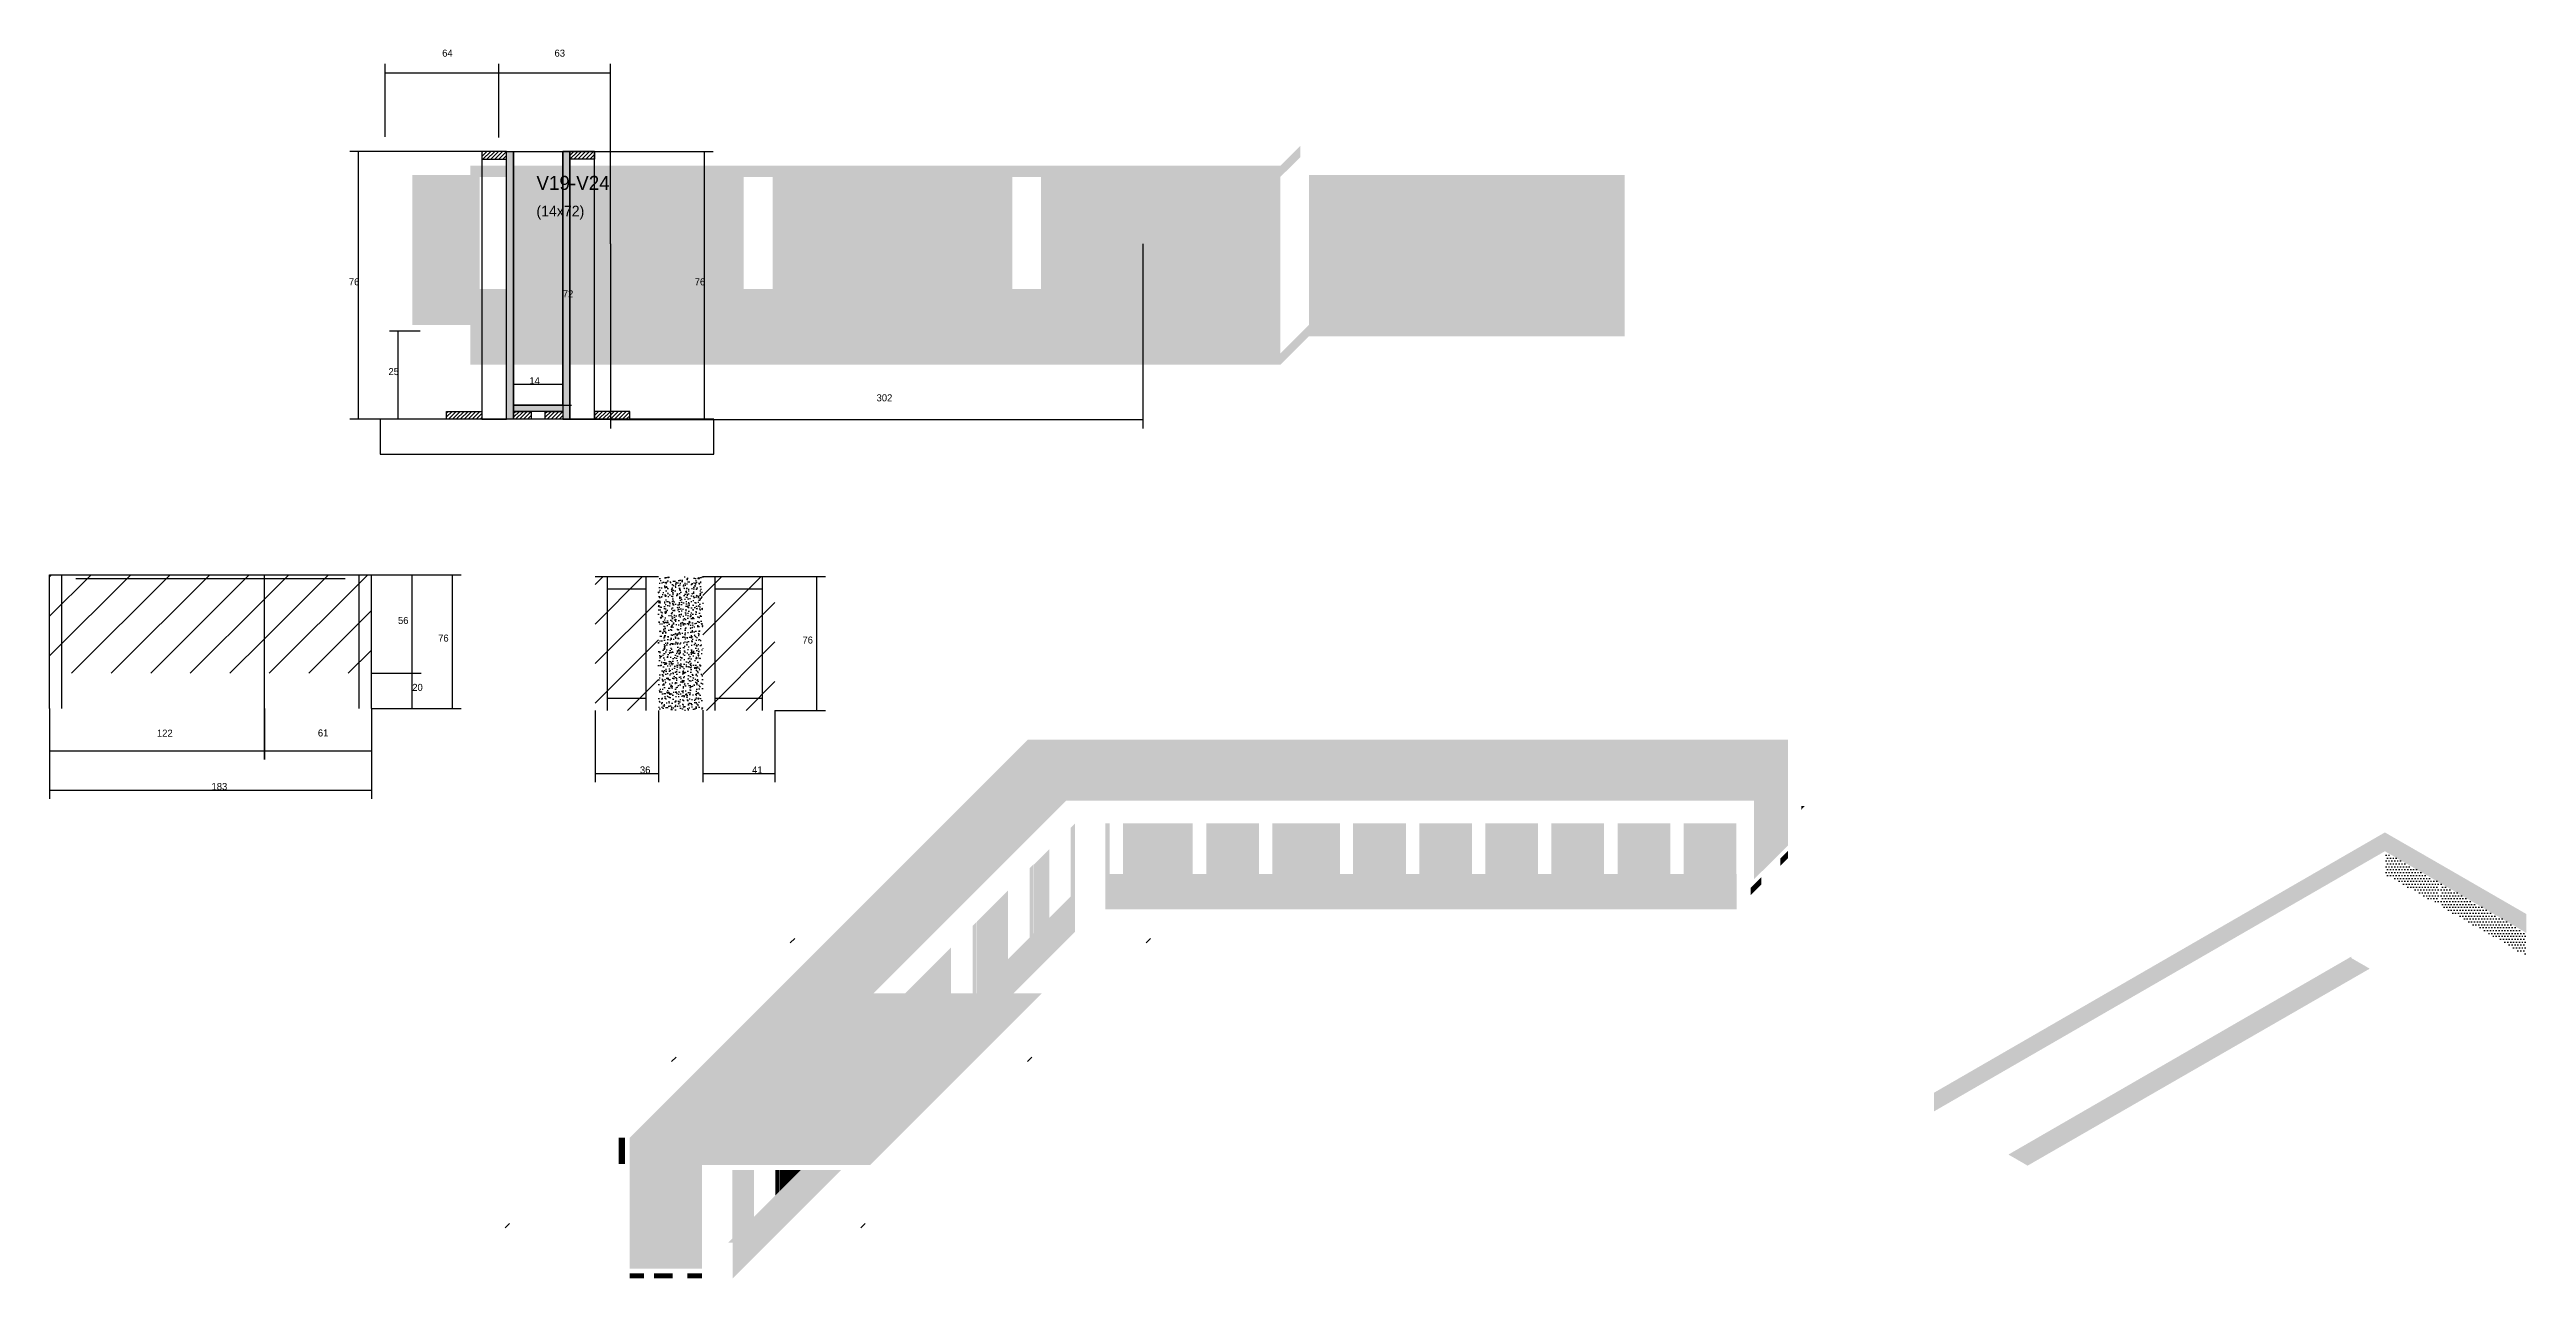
# Model space of a CAD drawing. Header units: metres. Extents: x -65046 to 21926, y -45195 to 1016.
# Drawn here: x 10924 to 12330, y -38013 to -37315 of the extents above; entities that cross this region are included whole.
import ezdxf

# ---------------------------------------------------------------- set-up
doc = ezdxf.new("R2010")
doc.units = ezdxf.units.M
for name, color, linetype in [('CONCRETO', 251, 'Continuous'), ('COTA', 241, 'Continuous'), ('Hachura', 253, 'Continuous'), ('Madeira', 126, 'Continuous'), ('Painéis', 200, 'Continuous'), ('SARR_2.2x7', 40, 'Continuous'), ('Texto Seção', 7, 'Continuous')]:
    doc.layers.add(name, color=color, linetype=linetype)
pattern_1 = [(45, (0, 0), (-230.1842, 230.1842), [])]

msp = doc.modelspace()

# ---------------------------------------------------------------- texts
at = {"layer": 'COTA'}
for s, p in [('64', (11146.5, -37319.3)), ('63', (11210.3, -37319.3)), ('76', (11093.5, -37449.2)), ('76', (11289.9, -37449.2)), ('72', (11215, -37456)), ('25', (11116, -37500.2)), ('14', (11196, -37505.4)), ('302', (11393.2, -37515.1)), ('56', (11121.4, -37641.6)), ('76', (11144.2, -37651.6)), ('76', (11351.1, -37652.7)), ('20', (11129.5, -37679.6)), ('122', (10984.5, -37705.6)), ('61', (11075.9, -37705.5)), ('36', (11258.8, -37726.5)), ('41', (11322.5, -37726.5)), ('183', (11015.5, -37735.9))]:
    msp.add_text(s, height=4, dxfattribs=at).set_placement(p)
at = {"layer": 'Texto Seção'}
for s, height, p in [('V19-V24', 8, (11200, -37395)), ('(14x72)', 6, (11200, -37410))]:
    msp.add_text(s, height=height, dxfattribs=at).set_placement(p)

# ---------------------------------------------------------------- hatches: boundary and pattern name
at = {"layer": 'COTA'}
h = msp.add_hatch(dxfattribs=at)
h.set_pattern_fill('AR-CONC', scale=0.03)
h.paths.add_polyline_path([(11294.6, -37614.7), (11269.3, -37614.7), (11269.3, -37690.7), (11294.6, -37690.7)])
at = {"layer": 'Hachura'}
h = msp.add_hatch(dxfattribs=at)
h.set_pattern_fill('ANSI31', scale=0.5)
h.paths.add_polyline_path([(11169, -37373.2), (11169, -37377.6), (11169, -37377.6), (11183, -37377.6), (11183, -37377.6), (11183, -37373.2), (11183, -37373.2), (11169, -37373.2)])
h = msp.add_hatch(color=8, dxfattribs=at)
h.dxf.hatch_style = 1
h.paths.add_polyline_path([(11183, -37373.2), (11187, -37373.2), (11187, -37373.2), (11187, -37525.2), (11187, -37525.2), (11183, -37525.2), (11183, -37525.2), (11183, -37373.2)])
h = msp.add_hatch(color=8, dxfattribs=at)
h.dxf.hatch_style = 1
h.paths.add_polyline_path([(11219, -37373.2), (11215, -37373.2), (11215, -37373.2), (11215, -37525.2), (11215, -37525.2), (11219, -37525.2), (11219, -37525.2), (11219, -37373.2)])
h = msp.add_hatch(dxfattribs=at)
h.set_pattern_fill('ANSI31', scale=0.5)
h.paths.add_polyline_path([(11233, -37373.2), (11233, -37377.6), (11233, -37377.6), (11219, -37377.6), (11219, -37377.6), (11219, -37373.2), (11219, -37373.2), (11233, -37373.2)])
h = msp.add_hatch(color=8, dxfattribs=at)
h.dxf.hatch_style = 1
h.paths.add_polyline_path([(11633.9, -37376.4), (11633.9, -37370), (11622.5, -37381.3), (11622.5, -37387.6)])
h = msp.add_hatch(color=8, dxfattribs=at)
h.dxf.hatch_style = 1
h.paths.add_polyline_path([(11162.4, -37387.6), (11162.4, -37387.6), (11162.4, -37386.6), (11129.5, -37386.6), (11129.5, -37471.8), (11162.4, -37471.8)])
h = msp.add_hatch(color=8, dxfattribs=at)
h.dxf.hatch_style = 1
h.paths.add_polyline_path([(11162.3, -37451.3), (11167.7, -37451.3), (11167.7, -37451.3), (11167.7, -37387.7), (11167.7, -37387.7), (11162.3, -37387.7), (11162.3, -37387.7), (11162.3, -37451.3)])
h = msp.add_hatch(color=8, dxfattribs=at)
h.dxf.hatch_style = 1
h.paths.add_polyline_path([(11622.5, -37381.3), (11162.4, -37381.3), (11162.4, -37387.6), (11622.5, -37387.6)])
h = msp.add_hatch(color=8, dxfattribs=at)
h.dxf.hatch_style = 1
h.paths.add_polyline_path([(11184, -37451.3), (11312.6, -37451.3), (11312.6, -37451.3), (11312.6, -37387.6), (11312.6, -37387.6), (11184, -37387.6), (11184, -37387.6), (11184, -37451.3)])
h = msp.add_hatch(color=8, dxfattribs=at)
h.dxf.hatch_style = 1
h.paths.add_polyline_path([(11312.5, -37451.3), (11317.8, -37451.3), (11317.8, -37451.3), (11317.8, -37387.7), (11317.8, -37387.7), (11312.5, -37387.7), (11312.5, -37387.7), (11312.5, -37451.3)])
h = msp.add_hatch(color=8, dxfattribs=at)
h.dxf.hatch_style = 1
h.paths.add_polyline_path([(11334.2, -37451.3), (11464.9, -37451.3), (11464.9, -37451.3), (11464.9, -37387.6), (11464.9, -37387.6), (11334.2, -37387.6), (11334.2, -37387.6), (11334.2, -37451.3)])
h = msp.add_hatch(color=8, dxfattribs=at)
h.dxf.hatch_style = 1
h.paths.add_polyline_path([(11464.9, -37451.3), (11470.2, -37451.3), (11470.2, -37451.3), (11470.2, -37387.6), (11470.2, -37387.6), (11464.9, -37387.6), (11464.9, -37387.6), (11464.9, -37451.3)])
h = msp.add_hatch(color=8, dxfattribs=at)
h.dxf.hatch_style = 1
h.paths.add_polyline_path([(11486.5, -37451.3), (11617.2, -37451.3), (11617.2, -37451.3), (11617.2, -37387.6), (11617.2, -37387.6), (11486.5, -37387.6), (11486.5, -37387.6), (11486.5, -37451.3)])
h = msp.add_hatch(color=8, dxfattribs=at)
h.dxf.hatch_style = 1
h.paths.add_polyline_path([(11617.2, -37451.3), (11622.5, -37451.3), (11622.5, -37451.3), (11622.5, -37387.6), (11622.5, -37387.6), (11617.2, -37387.6), (11617.2, -37387.6), (11617.2, -37451.3)])
h = msp.add_hatch(color=8, dxfattribs=at)
h.dxf.hatch_style = 1
h.paths.add_polyline_path([(11638.7, -37386.6), (11638.7, -37478.2), (11818, -37478.2), (11818, -37386.6)])
h = msp.add_hatch(color=8, dxfattribs=at)
h.dxf.hatch_style = 1
h.paths.add_polyline_path([(11622.5, -37451.3), (11162.4, -37451.3), (11162.4, -37487.9), (11162.4, -37494.3), (11622.5, -37494.3)])
h = msp.add_hatch(color=8, dxfattribs=at)
h.dxf.hatch_style = 1
h.paths.add_polyline_path([(11622.5, -37487.9), (11622.5, -37494.3), (11638.7, -37478.2), (11638.7, -37471.8)])
h = msp.add_hatch(dxfattribs=at)
h.set_pattern_fill('ANSI31', scale=0.5)
h.paths.add_polyline_path([(11149, -37525.2), (11149, -37520.8), (11149, -37520.8), (11169, -37520.8), (11169, -37520.8), (11169, -37525.2), (11169, -37525.2), (11149, -37525.2)])
h = msp.add_hatch(color=8, dxfattribs=at)
h.dxf.hatch_style = 1
h.paths.add_polyline_path([(11187, -37520.8), (11187, -37517.2), (11187, -37517.2), (11215, -37517.2), (11215, -37517.2), (11215, -37520.8), (11215, -37520.8), (11187, -37520.8)])
h = msp.add_hatch(dxfattribs=at)
h.set_pattern_fill('ANSI31', scale=0.5)
h.paths.add_polyline_path([(11187, -37525.2), (11187, -37520.8), (11187, -37520.8), (11197, -37520.8), (11197, -37520.8), (11197, -37525.2), (11197, -37525.2), (11187, -37525.2)])
h = msp.add_hatch(dxfattribs=at)
h.set_pattern_fill('ANSI31', scale=0.5)
h.paths.add_polyline_path([(11205, -37525.2), (11205, -37520.8), (11205, -37520.8), (11215, -37520.8), (11215, -37520.8), (11215, -37525.2), (11215, -37525.2), (11205, -37525.2)])
h = msp.add_hatch(dxfattribs=at)
h.set_pattern_fill('ANSI31', scale=0.5)
h.paths.add_polyline_path([(11253, -37525.2), (11253, -37520.8), (11253, -37520.8), (11233, -37520.8), (11233, -37520.8), (11233, -37525.2), (11233, -37525.2), (11253, -37525.2)])
h = msp.add_hatch(dxfattribs=at)
h.set_pattern_fill('ANSI31', scale=5)
h.paths.add_polyline_path([(10923.5, -37669.6), (11045.5, -37669.6), (11045.5, -37613.6), (10923.5, -37613.6)])
h = msp.add_hatch(dxfattribs=at)
h.set_pattern_fill('ANSI31', scale=5)
h.paths.add_polyline_path([(11045.5, -37669.6), (11106.4, -37669.6), (11106.4, -37613.6), (11045.5, -37613.6)])
h = msp.add_hatch(dxfattribs=at)
h.set_pattern_fill('ANSI31', scale=5)
h.paths.add_polyline_path([(11269.3, -37614.7), (11233.4, -37614.7), (11233.4, -37690.7), (11269.3, -37690.7)])
h = msp.add_hatch(dxfattribs=at)
h.set_pattern_fill('ANSI31', scale=5)
h.paths.add_polyline_path([(11335.5, -37614.7), (11294.6, -37614.7), (11294.6, -37690.7), (11335.5, -37690.7)])
h = msp.add_hatch(color=8, dxfattribs=at)
h.dxf.hatch_style = 1
h.paths.add_polyline_path([(11294, -37948.9), (11479, -37763.9), (11479, -37707.4), (11479, -37707.4), (11252.9, -37933.5), (11252.9, -38007.9), (11294, -37966.9)])
h = msp.add_hatch(color=8, dxfattribs=at)
h.dxf.hatch_style = 1
h.paths.add_polyline_path([(11479, -37763.9), (11501, -37741.9), (11891.5, -37741.9), (11891.5, -37767.5), (11910.8, -37767.5), (11910.8, -37707.4), (11479, -37707.4)])
h = msp.add_hatch(color=8, dxfattribs=at)
h.dxf.hatch_style = 1
h.paths.add_polyline_path([(11503.5, -37798.8), (11505.8, -37796.5), (11505.8, -37796.5), (11505.8, -37755), (11505.8, -37755), (11503.5, -37757.4), (11503.5, -37757.4), (11503.5, -37798.8)])
h = msp.add_hatch(color=8, dxfattribs=at)
h.dxf.hatch_style = 1
h.paths.add_polyline_path([(11523.1, -37783.6), (11525.6, -37783.6), (11525.6, -37783.6), (11525.6, -37754.9), (11525.6, -37754.9), (11523.1, -37754.9), (11523.1, -37754.9), (11523.1, -37783.6)])
h = msp.add_hatch(color=8, dxfattribs=at)
h.dxf.hatch_style = 1
h.paths.add_polyline_path([(11533.1, -37783.6), (11570.5, -37783.6), (11570.5, -37783.6), (11570.5, -37754.8), (11570.5, -37754.8), (11533.1, -37754.8), (11533.1, -37754.8), (11533.1, -37783.6)])
h = msp.add_hatch(color=8, dxfattribs=at)
h.dxf.hatch_style = 1
h.paths.add_polyline_path([(11570.4, -37783.6), (11572.8, -37783.6), (11572.8, -37783.6), (11572.8, -37754.9), (11572.8, -37754.9), (11570.4, -37754.9), (11570.4, -37754.9), (11570.4, -37783.6)])
h = msp.add_hatch(color=8, dxfattribs=at)
h.dxf.hatch_style = 1
h.paths.add_polyline_path([(11580.4, -37783.6), (11608, -37783.6), (11608, -37783.6), (11608, -37754.8), (11608, -37754.8), (11580.4, -37754.8), (11580.4, -37754.8), (11580.4, -37783.6)])
h = msp.add_hatch(color=8, dxfattribs=at)
h.dxf.hatch_style = 1
h.paths.add_polyline_path([(11607.9, -37783.6), (11610.4, -37783.6), (11610.4, -37783.6), (11610.4, -37754.9), (11610.4, -37754.9), (11607.9, -37754.9), (11607.9, -37754.9), (11607.9, -37783.6)])
h = msp.add_hatch(color=8, dxfattribs=at)
h.dxf.hatch_style = 1
h.paths.add_polyline_path([(11617.9, -37783.6), (11654, -37783.6), (11654, -37783.6), (11654, -37754.8), (11654, -37754.8), (11617.9, -37754.8), (11617.9, -37754.8), (11617.9, -37783.6)])
h = msp.add_hatch(color=8, dxfattribs=at)
h.dxf.hatch_style = 1
h.paths.add_polyline_path([(11653.9, -37783.6), (11656.3, -37783.6), (11656.3, -37783.6), (11656.3, -37754.9), (11656.3, -37754.9), (11653.9, -37754.9), (11653.9, -37754.9), (11653.9, -37783.6)])
h = msp.add_hatch(color=8, dxfattribs=at)
h.dxf.hatch_style = 1
h.paths.add_polyline_path([(11663.8, -37783.6), (11691.5, -37783.6), (11691.5, -37783.6), (11691.5, -37754.8), (11691.5, -37754.8), (11663.8, -37754.8), (11663.8, -37754.8), (11663.8, -37783.6)])
h = msp.add_hatch(color=8, dxfattribs=at)
h.dxf.hatch_style = 1
h.paths.add_polyline_path([(11691.4, -37783.6), (11693.8, -37783.6), (11693.8, -37783.6), (11693.8, -37754.9), (11693.8, -37754.9), (11691.4, -37754.9), (11691.4, -37754.9), (11691.4, -37783.6)])
h = msp.add_hatch(color=8, dxfattribs=at)
h.dxf.hatch_style = 1
h.paths.add_polyline_path([(11701.4, -37783.6), (11729, -37783.6), (11729, -37783.6), (11729, -37754.8), (11729, -37754.8), (11701.4, -37754.8), (11701.4, -37754.8), (11701.4, -37783.6)])
h = msp.add_hatch(color=8, dxfattribs=at)
h.dxf.hatch_style = 1
h.paths.add_polyline_path([(11728.9, -37783.6), (11731.4, -37783.6), (11731.4, -37783.6), (11731.4, -37754.9), (11731.4, -37754.9), (11728.9, -37754.9), (11728.9, -37754.9), (11728.9, -37783.6)])
h = msp.add_hatch(color=8, dxfattribs=at)
h.dxf.hatch_style = 1
h.paths.add_polyline_path([(11738.9, -37783.6), (11766.6, -37783.6), (11766.6, -37783.6), (11766.6, -37754.8), (11766.6, -37754.8), (11738.9, -37754.8), (11738.9, -37754.8), (11738.9, -37783.6)])
h = msp.add_hatch(color=8, dxfattribs=at)
h.dxf.hatch_style = 1
h.paths.add_polyline_path([(11766.5, -37783.6), (11768.9, -37783.6), (11768.9, -37783.6), (11768.9, -37754.9), (11768.9, -37754.9), (11766.5, -37754.9), (11766.5, -37754.9), (11766.5, -37783.6)])
h = msp.add_hatch(color=8, dxfattribs=at)
h.dxf.hatch_style = 1
h.paths.add_polyline_path([(11776.4, -37783.6), (11804.1, -37783.6), (11804.1, -37783.6), (11804.1, -37754.8), (11804.1, -37754.8), (11776.4, -37754.8), (11776.4, -37754.8), (11776.4, -37783.6)])
h = msp.add_hatch(color=8, dxfattribs=at)
h.dxf.hatch_style = 1
h.paths.add_polyline_path([(11804, -37783.6), (11806.4, -37783.6), (11806.4, -37783.6), (11806.4, -37754.9), (11806.4, -37754.9), (11804, -37754.9), (11804, -37754.9), (11804, -37783.6)])
h = msp.add_hatch(color=8, dxfattribs=at)
h.dxf.hatch_style = 1
h.paths.add_polyline_path([(11814, -37783.6), (11841.6, -37783.6), (11841.6, -37783.6), (11841.6, -37754.8), (11841.6, -37754.8), (11814, -37754.8), (11814, -37754.8), (11814, -37783.6)])
h = msp.add_hatch(color=8, dxfattribs=at)
h.dxf.hatch_style = 1
h.paths.add_polyline_path([(11841.5, -37783.6), (11844, -37783.6), (11844, -37783.6), (11844, -37754.9), (11844, -37754.9), (11841.5, -37754.9), (11841.5, -37754.9), (11841.5, -37783.6)])
h = msp.add_hatch(color=8, dxfattribs=at)
h.dxf.hatch_style = 1
h.paths.add_polyline_path([(11851.5, -37783.6), (11879.2, -37783.6), (11879.2, -37783.6), (11879.2, -37754.8), (11879.2, -37754.8), (11851.5, -37754.8), (11851.5, -37754.8), (11851.5, -37783.6)])
h = msp.add_hatch(color=8, dxfattribs=at)
h.dxf.hatch_style = 1
h.paths.add_polyline_path([(11879.1, -37783.6), (11881.5, -37783.6), (11881.5, -37783.6), (11881.5, -37754.9), (11881.5, -37754.9), (11879.1, -37754.9), (11879.1, -37754.9), (11879.1, -37783.6)])
h = msp.add_hatch(color=8, dxfattribs=at)
h.dxf.hatch_style = 1
h.paths.add_polyline_path([(11920.4, -37744.9), (11918.4, -37744.9), (11918.4, -37747.1)])
h = msp.add_hatch(color=8, dxfattribs=at)
h.dxf.hatch_style = 1
h.paths.add_polyline_path([(11482.6, -37817.2), (11491.3, -37808.6), (11491.3, -37808.6), (11491.3, -37769.6), (11491.3, -37769.6), (11482.6, -37778.3), (11482.6, -37778.3), (11482.6, -37817.2)])
h = msp.add_hatch(color=8, dxfattribs=at)
h.dxf.hatch_style = 1
h.paths.add_polyline_path([(11707.6, -37785.7), (11723.4, -37785.7), (11723.4, -37785.7), (11723.4, -37767.1), (11723.4, -37767.1), (11707.6, -37767.1), (11707.6, -37767.1), (11707.6, -37785.7)])
h = msp.add_hatch(color=8, dxfattribs=at)
h.dxf.hatch_style = 1
h.paths.add_polyline_path([(11891.5, -37767.5), (11891.5, -37786.6), (11910.8, -37767.5)])
h = msp.add_hatch(color=8, dxfattribs=at)
h.dxf.hatch_style = 1
h.paths.add_polyline_path([(11993.7, -37907.9), (11993.7, -37918.5), (11993.7, -37918.5), (12249.8, -37770.7), (12249.8, -37770.7), (12249.8, -37760), (12249.8, -37760), (11993.7, -37907.9)])
h = msp.add_hatch(color=8, dxfattribs=at)
h.dxf.hatch_style = 1
h.paths.add_polyline_path([(12280.9, -37777.9), (12249.8, -37760), (12249.8, -37770.7), (12280.9, -37788.6), (12330.2, -37817.1), (12330.2, -37806.4)])
h = msp.add_hatch(color=8, dxfattribs=at)
h.dxf.hatch_style = 1
h.paths.add_polyline_path([(11424.7, -37791.3), (11440.4, -37791.3), (11440.4, -37791.3), (11440.4, -37772.8), (11440.4, -37772.8), (11424.7, -37772.8), (11424.7, -37772.8), (11424.7, -37791.3)])
h = msp.add_hatch(color=8, dxfattribs=at)
h.dxf.hatch_style = 1
h.paths.add_polyline_path([(11480.1, -37819.7), (11482.5, -37817.3), (11482.5, -37817.3), (11482.5, -37778), (11482.5, -37778), (11480.1, -37780.4), (11480.1, -37780.4), (11480.1, -37819.7)])
h = msp.add_hatch(color=8, dxfattribs=at)
h.dxf.hatch_style = 1
h.paths.add_polyline_path([(11881.6, -37783.6), (11721.9, -37783.6), (11709, -37783.6), (11523.2, -37783.6), (11523.2, -37803.6), (11881.6, -37803.6)])
h = msp.add_hatch(color=8, dxfattribs=at)
h.dxf.hatch_style = 1
h.paths.add_polyline_path([(11910.8, -37774.7), (11910.8, -37770.5), (11906.5, -37774.7), (11906.5, -37778.9)])
h = msp.add_hatch(dxfattribs=at)
h.set_pattern_fill('DOTS', scale=1.037)
h.paths.add_polyline_path([(12280.9, -37801.6), (12280.9, -37788.6), (12249.8, -37770.7), (12249.8, -37783.7)])
h = msp.add_hatch(color=8, dxfattribs=at)
h.dxf.hatch_style = 1
h.paths.add_polyline_path([(11450.2, -37849.6), (11467.9, -37831.9), (11467.9, -37831.9), (11467.9, -37792.9), (11467.9, -37792.9), (11450.2, -37810.7), (11450.2, -37810.7), (11450.2, -37849.6)])
h = msp.add_hatch(color=8, dxfattribs=at)
h.dxf.hatch_style = 1
h.paths.add_polyline_path([(11503.6, -37798.7), (11503.6, -37796.3), (11450.2, -37849.6), (11450.2, -37851.5), (11450.8, -37851.5)])
h = msp.add_hatch(color=8, dxfattribs=at)
h.dxf.hatch_style = 1
h.paths.add_polyline_path([(11505.9, -37813.5), (11505.9, -37796.4), (11450.8, -37851.5), (11470.8, -37851.5), (11505.9, -37816.4)])
h = msp.add_hatch(color=8, dxfattribs=at)
h.dxf.hatch_style = 1
h.paths.add_polyline_path([(11895.6, -37785.5), (11889.6, -37791.5), (11889.6, -37795.7), (11895.6, -37789.7)])
h = msp.add_hatch(dxfattribs=at)
h.set_pattern_fill('DOTS', scale=1.037)
h.paths.add_polyline_path([(12281.6, -37789), (12281.6, -37802.1), (12302.8, -37814.3), (12302.8, -37801.2)])
h = msp.add_hatch(color=8, dxfattribs=at)
h.dxf.hatch_style = 1
h.paths.add_polyline_path([(11450.1, -37810.8), (11447.7, -37813.1), (11447.7, -37851.6), (11450.1, -37851.6)])
h = msp.add_hatch(dxfattribs=at)
h.set_pattern_fill('DOTS', scale=1.037)
h.paths.add_polyline_path([(12303.1, -37801.4), (12303.1, -37814.4), (12330.2, -37830.1), (12330.2, -37817.1)])
h = msp.add_hatch(dxfattribs=at)
h.set_pattern_fill('ANSI36', scale=15)
h.paths.add_polyline_path([(11294.1, -37820.2), (11291.6, -37822.7), (11348.2, -37822.7), (11350.7, -37820.2)])
h = msp.add_hatch(color=8, dxfattribs=at)
h.dxf.hatch_style = 1
h.paths.add_polyline_path([(11409.3, -37851.5), (11435.5, -37851.5), (11435.5, -37825.4)])
h = msp.add_hatch(dxfattribs=at)
h.set_pattern_fill('ANSI36', scale=15)
h.paths.add_polyline_path([(11579.8, -37820.2), (11502.1, -37820.2), (11499.6, -37822.7), (11577.3, -37822.7)])
h = msp.add_hatch(dxfattribs=at)
h.set_pattern_fill('ANSI36', scale=15)
h.paths.add_polyline_path([(11579.8, -37820.2), (11577.3, -37822.7), (11577.3, -37836.3), (11579.8, -37833.8)])
h = msp.add_hatch(color=8, dxfattribs=at)
h.dxf.hatch_style = 1
h.paths.add_polyline_path([(12241.2, -37837.4), (12230.8, -37831.4), (12230.8, -37830.5), (12036, -37943), (12046.9, -37949.3)])
h = msp.add_hatch(color=8, dxfattribs=at)
h.dxf.hatch_style = 1
h.paths.add_polyline_path([(11294, -37948.9), (11296.6, -37948.9), (11308.9, -37948.9), (11389.6, -37948.9), (11487, -37851.5), (11391.4, -37851.5)])
h = msp.add_hatch(color=8, dxfattribs=at)
h.dxf.hatch_style = 1
h.paths.add_polyline_path([(11401.7, -37900.9), (11417.6, -37900.9), (11417.6, -37900.9), (11417.6, -37882), (11417.6, -37882), (11401.7, -37882), (11401.7, -37882), (11401.7, -37900.9)])
h = msp.add_hatch(dxfattribs=at)
h.set_pattern_fill('ANSI36', scale=15)
h.paths.add_polyline_path([(11227.2, -37887.6), (11224.6, -37890.1), (11281.2, -37890.1), (11283.7, -37887.6)])
h = msp.add_hatch(dxfattribs=at)
h.set_pattern_fill('ANSI36', scale=15)
h.paths.add_polyline_path([(11453.8, -37887.6), (11451.3, -37890.1), (11510.3, -37890.1), (11512.8, -37887.6)])
h = msp.add_hatch(dxfattribs=at)
h.set_pattern_fill('ANSI36', scale=15)
h.paths.add_polyline_path([(11512.8, -37887.6), (11510.3, -37890.1), (11510.3, -37903.7), (11512.8, -37901.2)])
h = msp.add_hatch(color=8, dxfattribs=at)
h.dxf.hatch_style = 1
h.paths.add_polyline_path([(11250.4, -37933.5), (11246.7, -37933.5), (11246.7, -37948.4), (11250.4, -37948.4)])
h = msp.add_hatch(color=8, dxfattribs=at)
h.dxf.hatch_style = 1
h.paths.add_polyline_path([(11352.9, -37951.7), (11350.3, -37951.7), (11308.9, -37993.1), (11311.5, -37993.1)])
h = msp.add_hatch(color=8, dxfattribs=at)
h.dxf.hatch_style = 1
h.paths.add_polyline_path([(11311.2, -37990.8), (11323.5, -37978.5), (11323.5, -37978.5), (11323.5, -37951.7), (11323.5, -37951.7), (11311.2, -37951.7), (11311.2, -37951.7), (11311.2, -37990.8)])
h = msp.add_hatch(color=8, dxfattribs=at)
h.dxf.hatch_style = 1
h.paths.add_polyline_path([(11373.2, -37951.7), (11367.7, -37951.7), (11352.9, -37951.7), (11311.5, -37993.1), (11311.5, -38013.4)])
h = msp.add_hatch(color=8, dxfattribs=at)
h.dxf.hatch_style = 1
h.paths.add_polyline_path([(11335.7, -37966.3), (11338, -37964), (11338, -37964), (11338, -37951.8), (11338, -37951.8), (11335.7, -37951.8), (11335.7, -37951.8), (11335.7, -37966.3)])
h = msp.add_hatch(color=8, dxfattribs=at)
h.dxf.hatch_style = 1
h.paths.add_polyline_path([(11338.2, -37963.8), (11350.3, -37951.7), (11350.3, -37951.7), (11338.2, -37951.7), (11338.2, -37951.7), (11338.2, -37963.8)])
h = msp.add_hatch(color=8, dxfattribs=at)
h.dxf.hatch_style = 1
h.paths.add_polyline_path([(11252.9, -38007.9), (11294, -38007.9), (11294, -37966.9)])
h = msp.add_hatch(dxfattribs=at)
h.set_pattern_fill('ANSI36', scale=15)
h.paths.add_polyline_path([(11133.1, -37982.2), (11130.6, -37984.7), (11238, -37984.7), (11238, -37982.2)])
h = msp.add_hatch(color=8, dxfattribs=at)
h.dxf.hatch_style = 1
h.paths.add_polyline_path([(11274.5, -38005.9), (11290.2, -38005.9), (11290.2, -38005.9), (11290.2, -37987.3), (11290.2, -37987.3), (11274.5, -37987.3), (11274.5, -37987.3), (11274.5, -38005.9)])
h = msp.add_hatch(color=8, dxfattribs=at)
h.dxf.hatch_style = 1
h.paths.add_polyline_path([(11274.5, -38005.9), (11290.2, -38005.9), (11290.2, -38005.9), (11290.2, -37987.3), (11290.2, -37987.3), (11274.5, -37987.3), (11274.5, -37987.3), (11274.5, -38005.9)])
h = msp.add_hatch(dxfattribs=at)
h.set_pattern_fill('ANSI36', scale=15)
h.paths.add_polyline_path([(11342.7, -37982.2), (11340.2, -37984.7), (11340.2, -37984.7), (11416.3, -37984.7), (11416.3, -37984.7), (11418.8, -37982.2), (11418.8, -37982.2), (11342.7, -37982.2)])
h = msp.add_hatch(dxfattribs=at)
h.set_pattern_fill('ANSI36', scale=15)
h.paths.add_polyline_path([(11418.8, -37982.2), (11416.3, -37984.7), (11416.3, -37998.3), (11418.8, -37995.8)])
h = msp.add_hatch(color=8, dxfattribs=at)
h.dxf.hatch_style = 1
h.paths.add_polyline_path([(11261.2, -38010.5), (11252.9, -38010.5), (11252.9, -38013.4), (11261.2, -38013.4)])
h = msp.add_hatch(color=8, dxfattribs=at)
h.dxf.hatch_style = 1
h.paths.add_polyline_path([(11277.4, -38010.5), (11266.7, -38010.5), (11266.7, -38013.4), (11277.4, -38013.4)])
h = msp.add_hatch(color=8, dxfattribs=at)
h.dxf.hatch_style = 1
h.paths.add_polyline_path([(11294, -38010.5), (11285.8, -38010.5), (11285.8, -38013.4), (11294, -38013.4)])
at = {"layer": 'Madeira'}
h = msp.add_hatch(dxfattribs=at)
h.set_pattern_fill('PATRON00077', scale=102.529)
h.set_pattern_definition(pattern_1)
h.paths.add_polyline_path([(11993.7, -37918.5), (11993.7, -37931.6), (11993.7, -37931.6), (12249.8, -37783.7), (12249.8, -37783.7), (12249.8, -37770.7), (12249.8, -37770.7), (11993.7, -37918.5)])
h = msp.add_hatch(dxfattribs=at)
h.set_pattern_fill('PATRON00077', scale=102.529)
h.set_pattern_definition(pattern_1)
h.paths.add_polyline_path([(11993.7, -37931.6), (12024.7, -37949.5), (12024.7, -37949.5), (12280.9, -37801.6), (12280.9, -37801.6), (12249.8, -37783.7), (12249.8, -37783.7), (11993.7, -37931.6)])
h = msp.add_hatch(dxfattribs=at)
h.set_pattern_fill('PATRON00077', scale=102.529)
h.set_pattern_definition(pattern_1)
h.paths.add_polyline_path([(12251.9, -37843.6), (12302.8, -37814.3), (12302.8, -37814.3), (12281.1, -37801.7), (12281.1, -37801.7), (12230.8, -37831.4), (12230.8, -37831.4), (12251.9, -37843.6)])
h = msp.add_hatch(dxfattribs=at)
h.set_pattern_fill('PATRON00077', scale=102.529)
h.set_pattern_definition(pattern_1)
h.paths.add_polyline_path([(12074.1, -37978), (12330.2, -37830.1), (12330.2, -37830.1), (12303.1, -37814.4), (12303.1, -37814.4), (12047, -37962.3), (12047, -37962.3), (12074.1, -37978)])
h = msp.add_hatch(dxfattribs=at)
h.set_pattern_fill('PATRON00077', scale=102.529)
h.set_pattern_definition(pattern_1)
h.paths.add_polyline_path([(12252.3, -37843.8), (12241, -37837.3), (12241, -37837.3), (12046.9, -37949.3), (12046.9, -37949.3), (12046.9, -37962.3), (12046.9, -37962.3), (12252.3, -37843.8)])

# ---------------------------------------------------------------- linework, layer by layer
at = {"layer": 'CONCRETO'}
msp.add_lwpolyline([(11215, -37397.2), (11215, -37379.2), (11215, -37517.2), (11187, -37517.2), (11187, -37397.2), (11187, -37397.2), (11187, -37373.2), (11215, -37373.2), (11215, -37376.2), (11215, -37400.2)], close=True, dxfattribs=at)
at = {"layer": 'COTA'}
for p, q in [((11114.2, -37364.8), (11114.2, -37323.4)), ((11114.2, -37328.4), (11178.7, -37328.4)), ((11178.7, -37365.2), (11178.7, -37323.4)), ((11178.7, -37365.2), (11178.7, -37323.4)), ((11178.7, -37328.4), (11242, -37328.4)), ((11242, -37425.6), (11242, -37323.4)), ((11169, -37373.2), (11094, -37373.2)), ((11099, -37525.2), (11099, -37373.2)), ((11187, -37373.2), (11220, -37373.2)), ((11215, -37517.2), (11215, -37373.2)), ((11233, -37373.2), (11300.4, -37373.2)), ((11295.4, -37525.2), (11295.4, -37373.2)), ((11242, -37425.6), (11242, -37530.5)), ((11544.4, -37425.6), (11544.4, -37530.5)), ((11134, -37475.2), (11116.5, -37475.2)), ((11121.5, -37525.2), (11121.5, -37475.2)), ((11187, -37517.2), (11187, -37500.4)), ((11215, -37517.2), (11215, -37500.4)), ((11187, -37505.4), (11215, -37505.4)), ((11149, -37525.2), (11094, -37525.2)), ((11134, -37525.2), (11116.5, -37525.2)), ((11187, -37517.2), (11220, -37517.2)), ((11242, -37525.5), (11544.4, -37525.5)), ((11253, -37525.2), (11300.4, -37525.2)), ((11106.4, -37613.6), (11134.5, -37613.6)), ((11106.5, -37613.6), (11157.3, -37613.6)), ((11129.5, -37669.6), (11129.5, -37613.6)), ((11152.3, -37689.6), (11152.3, -37613.6)), ((11335.5, -37614.7), (11364.2, -37614.7)), ((11359.2, -37690.7), (11359.2, -37614.7)), ((11106.4, -37669.6), (11134.5, -37669.6)), ((11106.4, -37669.6), (11134.5, -37669.6)), ((11129.5, -37689.6), (11129.5, -37669.6)), ((10923.5, -37689.6), (10923.5, -37718.6)), ((10923.5, -37689.6), (10923.5, -37740.9)), ((11045.4, -37689.6), (11045.4, -37718.6)), ((11045.5, -37689.6), (11045.5, -37718.6)), ((11106.4, -37689.6), (11106.4, -37718.6)), ((11106.4, -37689.6), (11106.4, -37740.9)), ((11106.4, -37689.6), (11157.3, -37689.6)), ((11106.4, -37689.6), (11134.5, -37689.6)), ((11233.4, -37690.7), (11233.4, -37731.5)), ((11269.3, -37690.7), (11269.3, -37731.5)), ((11294.6, -37690.7), (11294.6, -37731.5)), ((11335.5, -37690.7), (11335.5, -37731.5)), ((11335.5, -37690.7), (11364.2, -37690.7)), ((10923.5, -37713.6), (11045.5, -37713.6)), ((11045.4, -37713.6), (11106.4, -37713.6)), ((11233.4, -37726.5), (11269.3, -37726.5)), ((11294.6, -37726.5), (11335.5, -37726.5)), ((10923.5, -37735.9), (11106.4, -37735.9))]:
    msp.add_line(p, q, dxfattribs=at)
at = {"layer": 'Madeira'}
for points in [[(11169, -37373.2), (11169, -37377.6), (11183, -37377.6), (11183, -37373.2)], [(11169, -37525.2), (11183, -37525.2), (11183, -37373.2), (11169, -37373.2)], [(11233, -37373.2), (11233, -37377.6), (11219, -37377.6), (11219, -37373.2)], [(11233, -37373.2), (11219, -37373.2), (11219, -37525.2), (11233, -37525.2)], [(11111.2, -37545.2), (11300.7, -37545.2), (11300.7, -37525.2), (11111.2, -37525.2)], [(11149, -37525.2), (11149, -37520.8), (11169, -37520.8), (11169, -37525.2)], [(11187, -37525.2), (11187, -37520.8), (11197, -37520.8), (11197, -37525.2)], [(11205, -37525.2), (11205, -37520.8), (11215, -37520.8), (11215, -37525.2)], [(11253, -37525.2), (11253, -37520.8), (11233, -37520.8), (11233, -37525.2)]]:
    msp.add_lwpolyline(points, close=True, dxfattribs=at)
at = {"layer": 'Painéis'}
for p, q in [((11187, -37517.2), (11215, -37517.2)), ((10923.5, -37613.6), (11106.4, -37613.6)), ((10923.5, -37689.6), (10923.5, -37613.6)), ((11045.5, -37689.6), (11045.5, -37613.6)), ((11106.4, -37689.6), (11106.4, -37613.6)), ((11233.4, -37614.7), (11269.3, -37614.7)), ((11294.6, -37614.7), (11335.5, -37614.7))]:
    msp.add_line(p, q, dxfattribs=at)
for points in [[(11183, -37373.2), (11187, -37373.2), (11187, -37525.2), (11183, -37525.2)], [(11219, -37373.2), (11215, -37373.2), (11215, -37525.2), (11219, -37525.2)], [(11187, -37520.8), (11187, -37517.2), (11215, -37517.2), (11215, -37520.8)]]:
    msp.add_lwpolyline(points, close=True, dxfattribs=at)
at = {"layer": 'SARR_2.2x7'}
for p, q in [((10930.5, -37669.6), (10930.5, -37613.6)), ((11099.4, -37669.6), (11099.4, -37613.6)), ((11240.4, -37690.7), (11240.4, -37614.7)), ((11262.3, -37690.7), (11262.3, -37614.7)), ((11301.6, -37690.7), (11301.6, -37614.7)), ((11328.5, -37690.7), (11328.5, -37614.7)), ((10938.5, -37615.8), (11045.5, -37615.8)), ((11045.5, -37615.8), (11091.4, -37615.8)), ((11240.4, -37621.7), (11262.3, -37621.7)), ((11301.6, -37621.7), (11328.5, -37621.7)), ((10930.5, -37689.6), (10930.5, -37669.6)), ((11099.4, -37689.6), (11099.4, -37669.6)), ((11240.4, -37683.7), (11262.3, -37683.7)), ((11301.6, -37683.7), (11328.5, -37683.7))]:
    msp.add_line(p, q, dxfattribs=at)

msp.set_redraw_order([(e.dxf.handle, doc.entitydb.next_handle()) for e in msp.query("TEXT MTEXT ATTDEF DIMENSION ARC_DIMENSION")])  # texts and dimensions are drawn at this point

doc.saveas('drawing.dxf')
